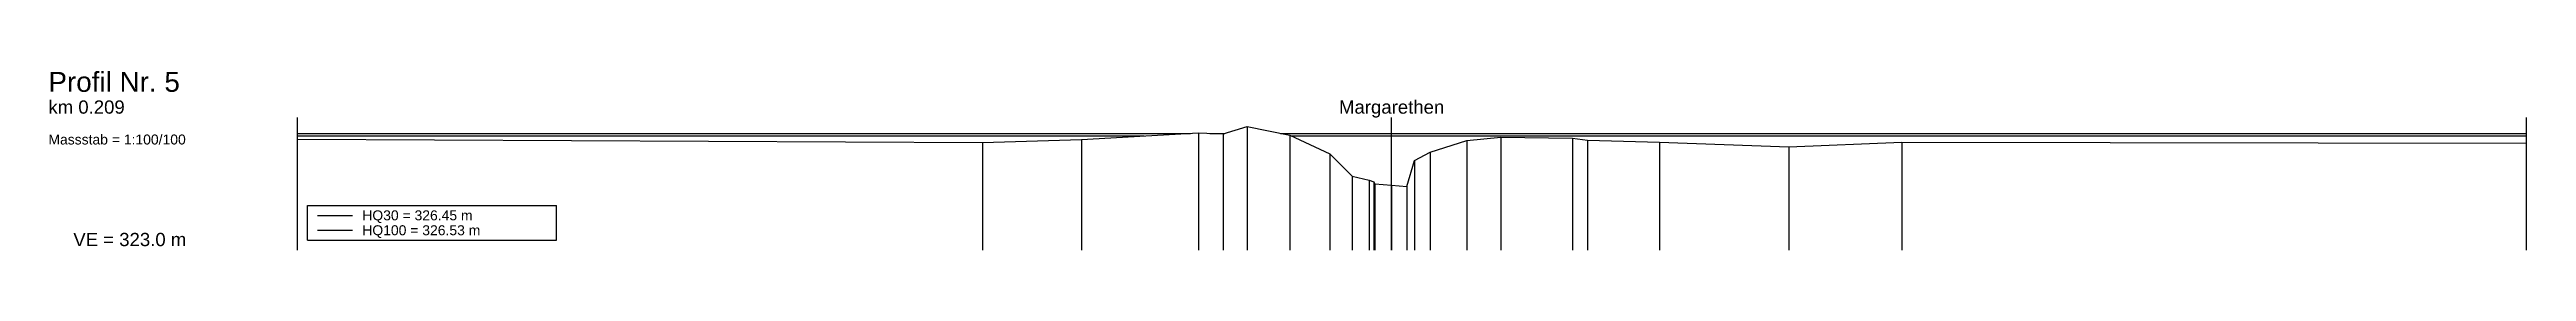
# Model space of a CAD drawing. Header units: millimetres. Extents: x -8 to 79, y -83 to 317.
# Drawn here: x -7.5 to 67.1, y 3 to 8.4 of the extents above; entities that cross this region are included whole.
import ezdxf
from ezdxf.enums import TextEntityAlignment as Align

# ---------------------------------------------------------------- set-up
doc = ezdxf.new("R2010")
doc.units = ezdxf.units.MM
doc.styles.get("Standard").update_dxf_attribs({"font": 'arial.ttf'})

msp = doc.modelspace()

# ---------------------------------------------------------------- texts
for s, height, p in [('Profil Nr. 5', 0.6, (-7.5, 7.6)), ('km 0.209', 0.4, (-7.5, 7)), ('Massstab = 1:100/100', 0.3, (-7.5, 6.1)), ('VE = 323.0 m', 0.4, (-6.75, 3))]:
    msp.add_text(s, height=height).set_placement(p, align=Align.BOTTOM_LEFT)
at = {"color": 1}
msp.add_text('Margarethen', height=0.4, dxfattribs=at).set_placement((32.937, 7), align=Align.BOTTOM_CENTER)
for s, p in [('HQ30 = 326.45 m', (1.95, 4.05)), ('HQ100 = 326.53 m', (1.95, 3.6))]:
    msp.add_text(s, height=0.3).set_placement(p, align=Align.MIDDLE_LEFT)

# ---------------------------------------------------------------- linework, layer by layer
at = {"layer": 'axis', "color": 1}
msp.add_line((32.937, 3), (32.937, 7), dxfattribs=at)
at = {"layer": 'frame'}
for p, q in [((0, 3), (0, 7)), ((67.1, 3), (67.1, 7)), ((0.3, 3.3), (0.3, 4.35)), ((0.3, 4.35), (7.8, 4.35)), ((7.8, 3.3), (7.8, 4.35)), ((0.3, 3.3), (7.8, 3.3))]:
    msp.add_line(p, q, dxfattribs=at)
at = {"layer": 'HQ100', "color": 3}
for p, q in [((0, 6.526), (26.879, 6.526)), ((27.461, 6.526), (27.919, 6.526)), ((29.592, 6.526), (67.1, 6.526)), ((0.6, 3.6), (1.65, 3.6))]:
    msp.add_line(p, q, dxfattribs=at)
at = {"layer": 'HQ30', "color": 2}
for p, q in [((0, 6.447), (25.487, 6.447)), ((29.917, 6.447), (67.1, 6.447)), ((0.6, 4.05), (1.65, 4.05))]:
    msp.add_line(p, q, dxfattribs=at)
at = {"layer": 'marker', "color": 253}
for p, q in [((28.591, 6.73), (28.591, 3)), ((20.618, 6.25), (20.618, 3)), ((23.599, 6.34), (23.599, 3)), ((27.121, 6.54), (27.121, 3)), ((27.865, 6.51), (27.865, 3)), ((29.868, 6.47), (29.868, 3)), ((35.203, 6.31), (35.203, 3)), ((36.22, 6.41), (36.22, 3)), ((38.383, 6.38), (38.383, 3)), ((38.834, 6.32), (38.834, 3)), ((41.005, 6.26), (41.005, 3)), ((44.897, 6.12), (44.897, 3)), ((48.299, 6.26), (48.299, 3)), ((31.076, 5.91), (31.076, 3)), ((31.75, 5.23), (31.75, 3)), ((33.622, 5.71), (33.622, 3)), ((34.096, 5.96), (34.096, 3)), ((32.264, 5.11), (32.264, 3)), ((32.405, 5.06), (32.405, 3)), ((32.435, 5), (32.435, 3)), ((32.928, 4.96), (32.928, 3)), ((33.391, 4.92), (33.391, 3))]:
    msp.add_line(p, q, dxfattribs=at)
at = {"layer": 'profile'}
msp.add_lwpolyline([(0, 6.35), (20.618, 6.25), (23.599, 6.34), (27.121, 6.54), (27.865, 6.51), (28.591, 6.73), (29.868, 6.47), (31.076, 5.91), (31.75, 5.23), (32.264, 5.11), (32.405, 5.06), (32.435, 5), (32.928, 4.96), (33.391, 4.92), (33.622, 5.71), (34.096, 5.96), (35.203, 6.31), (36.22, 6.41), (38.383, 6.38), (38.834, 6.32), (41.005, 6.26), (44.897, 6.12), (48.299, 6.26), (67.1, 6.23)], dxfattribs=at)

msp.set_redraw_order([(e.dxf.handle, doc.entitydb.next_handle()) for e in msp.query("TEXT MTEXT ATTDEF DIMENSION ARC_DIMENSION")])  # texts and dimensions are drawn at this point

doc.saveas('drawing.dxf')
